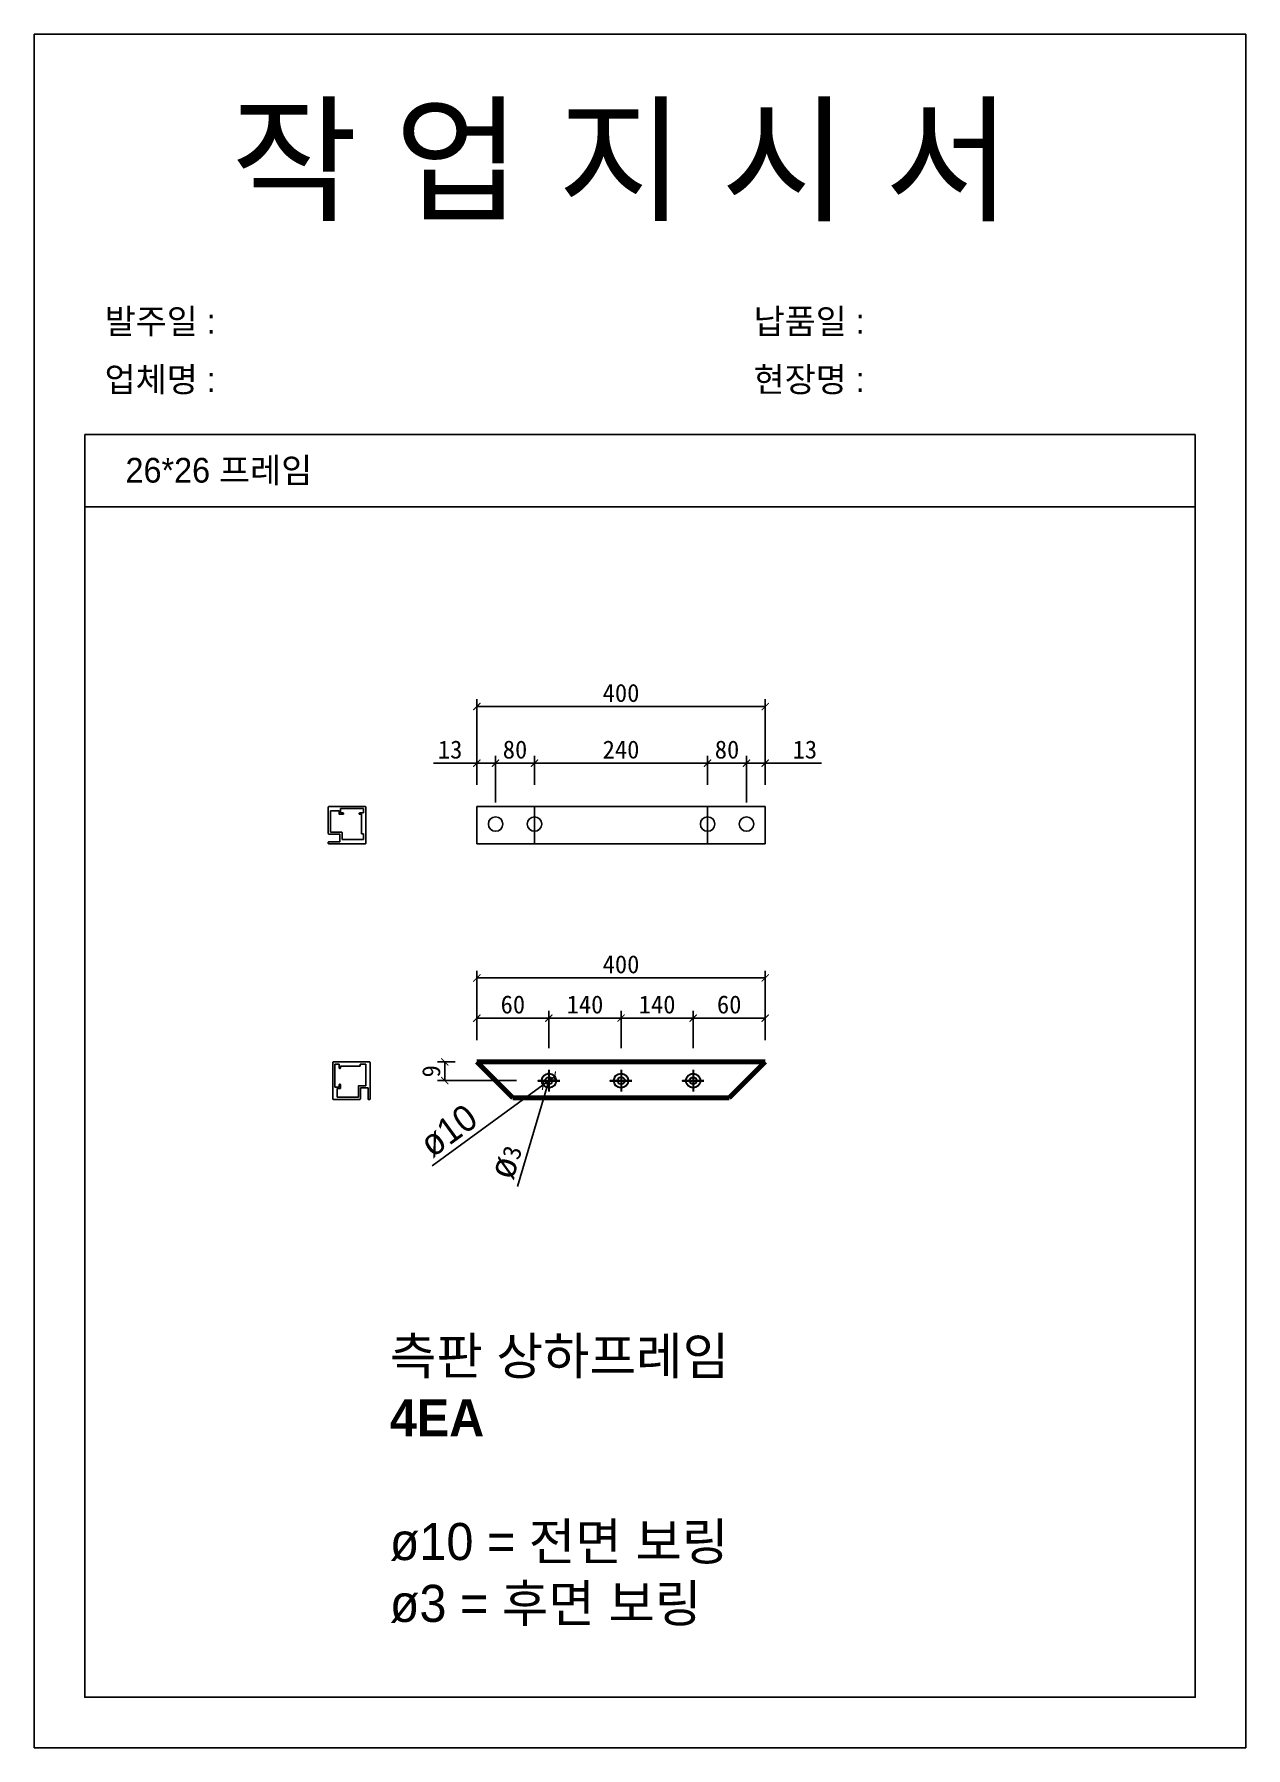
# Model space of a CAD drawing. Header units: millimetres. Extents: x -44117 to 256353, y -2095463 to 65325.
# Drawn here: x 33334 to 35014, y 19453 to 21829 of the extents above; entities that cross this region are included whole.
import ezdxf

# ---------------------------------------------------------------- set-up
doc = ezdxf.new("R2010")
doc.units = ezdxf.units.MM
doc.header["$LTSCALE"] = 10
doc.layers.add('Layer1', color=7, linetype='Continuous', lineweight=70)
doc.dimstyles.new('ISO-25', dxfattribs={"dimtxt": 2.5, "dimasz": 2.5, "dimexe": 1, "dimexo": 1, "dimtad": 1, "dimtxsty": 'Standard', "dimblk": 'ARCHTICK', "dimcen": 2.5, "dimadec": 0, "dimazin": 0, "dimtfac": 1, "dimtmove": 0, "dimatfit": 3, "dimfxl": 0, "dimarcsym": 0})

msp = doc.modelspace()

# ---------------------------------------------------------------- texts
at = {"attachment_point": 1}
for s, heights, insert, char_height in [('{\\fGulim|b0|i0|c129|p50;작 업 지 시 서}', [-155.84554], (33606.31837, 21724.83851), 140), ('{\\fGulim|b0|i0|c129|p50;발주일 :}', [-38.18216], (33431.10901, 21448.11809), 34.3), ('{\\fGulim|b0|i0|c129|p50;납품일 :}', [-37.67976], (34331.087, 21448.11809), 34.3), ('{\\fGulim|b0|i0|c129|p50;업체명 : }', [-38.2735], (33431.10901, 21367.46191), 34.3), ('{\\fGulim|b0|i0|c129|p50;현장명 : }', [-38.2735], (34331.087, 21367.46191), 34.3), ('{\\fGulim|b0|i0|c129|p50;26*26 프레임}', [-38.22783], (33460.0716, 21241.59334), 34.3), ('{\\fGulim|b1|i0|c129|p50;측판 상하프레임\\P4EA\\P\\fGulim|b0|i0|c129|p50;\\Pø10 = 전면 보링\\Pø3 = 후면 보링}', [-405.80567], (33826.54855, 20021.97057), 51.45)]:
    msp.add_mtext_dynamic_manual_height_columns(s, width=3307.3198183, gutter_width=12.5, heights=heights, dxfattribs=dict(at, insert=insert, char_height=char_height))

# ---------------------------------------------------------------- blocks, each defined once
blk = doc.blocks.new('_ArchTick')
at = {"color": 0, "linetype": 'ByBlock', "const_width": 0.15}
blk.add_lwpolyline([(-0.5, -0.5), (0.5, 0.5)], dxfattribs=at)
blk = doc.blocks.new('*D1149')
at = {"color": 0, "lineweight": -2}
for p, q in [((33947.2, 20434), (33947.2, 20474.7)), ((33947.2, 20464.7), (34047.2, 20464.7)), ((34047.2, 20423), (34047.2, 20474.7))]:
    blk.add_line(p, q, dxfattribs=at)
at = {"layer": 'Defpoints', "color": 0}
for p in [(34047.2, 20464.7), (33947.2, 20404), (34047.2, 20393)]:
    blk.add_point(p, dxfattribs=at)
at = {"color": 0, "lineweight": -2, "xscale": 10, "yscale": 10, "zscale": 10, "rotation": 180}
blk.add_blockref('_ArchTick', (33947.2, 20464.7), dxfattribs=at)
at = {"color": 0, "lineweight": -2, "xscale": 10, "yscale": 10, "zscale": 10}
blk.add_blockref('_ArchTick', (34047.2, 20464.7), dxfattribs=at)
at = {"color": 0, "insert": (33997.2, 20483.5), "char_height": 25, "attachment_point": 5}
blk.add_mtext('60', dxfattribs=at)
blk = doc.blocks.new('*D1150')
at = {"color": 0, "lineweight": -2}
for p, q in [((34047.2, 20423), (34047.2, 20474.7)), ((34047.2, 20464.7), (34147.2, 20464.7)), ((34147.2, 20423), (34147.2, 20474.7))]:
    blk.add_line(p, q, dxfattribs=at)
at = {"layer": 'Defpoints', "color": 0}
for p in [(34147.2, 20464.7), (34047.2, 20393), (34147.2, 20393)]:
    blk.add_point(p, dxfattribs=at)
at = {"color": 0, "lineweight": -2, "xscale": 10, "yscale": 10, "zscale": 10, "rotation": 180}
blk.add_blockref('_ArchTick', (34047.2, 20464.7), dxfattribs=at)
at = {"color": 0, "lineweight": -2, "xscale": 10, "yscale": 10, "zscale": 10}
blk.add_blockref('_ArchTick', (34147.2, 20464.7), dxfattribs=at)
at = {"color": 0, "insert": (34097.2, 20483.5), "char_height": 25, "attachment_point": 5}
blk.add_mtext('140', dxfattribs=at)
blk = doc.blocks.new('*D1151')
at = {"color": 0, "lineweight": -2}
for p, q in [((34147.2, 20423), (34147.2, 20474.7)), ((34147.2, 20464.7), (34247.2, 20464.7)), ((34247.2, 20423), (34247.2, 20474.7))]:
    blk.add_line(p, q, dxfattribs=at)
at = {"layer": 'Defpoints', "color": 0}
for p in [(34247.2, 20464.7), (34147.2, 20393), (34247.2, 20393)]:
    blk.add_point(p, dxfattribs=at)
at = {"color": 0, "lineweight": -2, "xscale": 10, "yscale": 10, "zscale": 10, "rotation": 180}
blk.add_blockref('_ArchTick', (34147.2, 20464.7), dxfattribs=at)
at = {"color": 0, "lineweight": -2, "xscale": 10, "yscale": 10, "zscale": 10}
blk.add_blockref('_ArchTick', (34247.2, 20464.7), dxfattribs=at)
at = {"color": 0, "insert": (34197.2, 20483.5), "char_height": 25, "attachment_point": 5}
blk.add_mtext('140', dxfattribs=at)
blk = doc.blocks.new('*D1152')
at = {"color": 0, "lineweight": -2}
for p, q in [((34247.2, 20423), (34247.2, 20474.7)), ((34247.2, 20464.7), (34347.2, 20464.7)), ((34347.2, 20434), (34347.2, 20474.7))]:
    blk.add_line(p, q, dxfattribs=at)
at = {"layer": 'Defpoints', "color": 0}
for p in [(34347.2, 20464.7), (34247.2, 20393), (34347.2, 20404)]:
    blk.add_point(p, dxfattribs=at)
at = {"color": 0, "lineweight": -2, "xscale": 10, "yscale": 10, "zscale": 10, "rotation": 180}
blk.add_blockref('_ArchTick', (34247.2, 20464.7), dxfattribs=at)
at = {"color": 0, "lineweight": -2, "xscale": 10, "yscale": 10, "zscale": 10}
blk.add_blockref('_ArchTick', (34347.2, 20464.7), dxfattribs=at)
at = {"color": 0, "insert": (34297.2, 20483.5), "char_height": 25, "attachment_point": 5}
blk.add_mtext('60', dxfattribs=at)
blk = doc.blocks.new('*D1108')
at = {"color": 0, "lineweight": -2}
for p, q in [((33947.2, 20434), (33947.2, 20530.4)), ((34347.2, 20434), (34347.2, 20530.4)), ((33947.2, 20520.4), (34347.2, 20520.4))]:
    blk.add_line(p, q, dxfattribs=at)
at = {"layer": 'Defpoints', "color": 0}
for p in [(34347.2, 20520.4), (33947.2, 20404), (34347.2, 20404)]:
    blk.add_point(p, dxfattribs=at)
at = {"color": 0, "lineweight": -2, "xscale": 10, "yscale": 10, "zscale": 10, "rotation": 180}
blk.add_blockref('_ArchTick', (33947.2, 20520.4), dxfattribs=at)
at = {"color": 0, "lineweight": -2, "xscale": 10, "yscale": 10, "zscale": 10}
blk.add_blockref('_ArchTick', (34347.2, 20520.4), dxfattribs=at)
at = {"color": 0, "insert": (34147.2, 20539.2), "char_height": 25, "attachment_point": 5}
blk.add_mtext('400', dxfattribs=at)
blk = doc.blocks.new('*D1160')
at = {"color": 0, "lineweight": -2}
for p, q in [((33917.2, 20404), (33892.8, 20404)), ((33902.8, 20404), (33902.8, 20378)), ((34002.2, 20378), (33892.8, 20378))]:
    blk.add_line(p, q, dxfattribs=at)
at = {"layer": 'Defpoints', "color": 0}
for p in [(33947.2, 20404), (33902.8, 20378), (34032.2, 20378)]:
    blk.add_point(p, dxfattribs=at)
at = {"color": 0, "lineweight": -2, "xscale": 10, "yscale": 10, "zscale": 10}
for p, rotation in [((33902.8, 20404), 90), ((33902.8, 20378), 270)]:
    blk.add_blockref('_ArchTick', p, dxfattribs=dict(at, rotation=rotation))
at = {"color": 0, "insert": (33884.1, 20391), "char_height": 25, "attachment_point": 5, "rotation": 90}
blk.add_mtext('9', dxfattribs=at)
blk = doc.blocks.new('*D1161')
at = {"color": 0, "lineweight": -2}
for p, q in [((33885.2, 20259.8), (34039.2, 20372.1)), ((34055.3, 20383.9), (34039.2, 20372.1)), ((34055.3, 20383.9), (34055.3, 20383.9))]:
    blk.add_line(p, q, dxfattribs=at)
at = {"layer": 'Defpoints', "color": 0}
for p in [(34039.2, 20372.1), (34055.3, 20383.9)]:
    blk.add_point(p, dxfattribs=at)
at = {"color": 0, "lineweight": -2, "xscale": 10, "yscale": 10, "zscale": 10}
for p, rotation in [((34055.3, 20383.9), 216.1012390734698), ((34039.2, 20372.1), 36.10123907346986)]:
    blk.add_blockref('_ArchTick', p, dxfattribs=dict(at, rotation=rotation))
at = {"color": 0, "insert": (33908, 20308.7), "char_height": 25, "attachment_point": 5, "rotation": 36.1012}
blk.add_mtext('{\\fGulim|b0|i0|c129|p50;\\H1.4583x;ø10}', dxfattribs=at)
blk = doc.blocks.new('*D1162')
at = {"color": 0, "lineweight": -2}
for p, q in [((34003.6, 20231.2), (34045.8, 20373.2)), ((34048.7, 20382.8), (34045.8, 20373.2)), ((34048.7, 20382.8), (34048.7, 20382.8))]:
    blk.add_line(p, q, dxfattribs=at)
at = {"layer": 'Defpoints', "color": 0}
for p in [(34045.8, 20373.2), (34048.7, 20382.8)]:
    blk.add_point(p, dxfattribs=at)
at = {"color": 0, "lineweight": -2, "xscale": 10, "yscale": 10, "zscale": 10}
for p, rotation in [((34048.7, 20382.8), 253.4259467267671), ((34045.8, 20373.2), 73.42594672676715)]:
    blk.add_blockref('_ArchTick', p, dxfattribs=dict(at, rotation=rotation))
at = {"color": 0, "insert": (33986.8, 20266), "char_height": 25, "attachment_point": 5, "rotation": 73.4259}
blk.add_mtext('{\\fGulim|b0|i0|c129|p50;\\H1.4583x;ø}3', dxfattribs=at)
blk = doc.blocks.new('*D1164')
at = {"color": 0, "lineweight": -2}
for p, q in [((33947.2, 20818.3), (33887.2, 20818.3)), ((33947.2, 20788.3), (33947.2, 20828.3)), ((33947.2, 20818.3), (33973.2, 20818.3)), ((33973.2, 20763.8), (33973.2, 20828.3))]:
    blk.add_line(p, q, dxfattribs=at)
at = {"layer": 'Defpoints', "color": 0}
for p in [(33973.2, 20818.3), (33947.2, 20758.3), (33973.2, 20733.8)]:
    blk.add_point(p, dxfattribs=at)
at = {"color": 0, "lineweight": -2, "xscale": 10, "yscale": 10, "zscale": 10, "rotation": 180}
blk.add_blockref('_ArchTick', (33947.2, 20818.3), dxfattribs=at)
at = {"color": 0, "lineweight": -2, "xscale": 10, "yscale": 10, "zscale": 10}
blk.add_blockref('_ArchTick', (33973.2, 20818.3), dxfattribs=at)
at = {"color": 0, "insert": (33910.2, 20837), "char_height": 25, "attachment_point": 5}
blk.add_mtext('13', dxfattribs=at)
blk = doc.blocks.new('*D1165')
at = {"color": 0, "lineweight": -2}
for p, q in [((33973.2, 20763.8), (33973.2, 20828.3)), ((33973.2, 20818.3), (34027.2, 20818.3)), ((34027.2, 20788.3), (34027.2, 20828.3))]:
    blk.add_line(p, q, dxfattribs=at)
at = {"layer": 'Defpoints', "color": 0}
for p in [(34027.2, 20818.3), (34027.2, 20758.3), (33973.2, 20733.8)]:
    blk.add_point(p, dxfattribs=at)
at = {"color": 0, "lineweight": -2, "xscale": 10, "yscale": 10, "zscale": 10, "rotation": 180}
blk.add_blockref('_ArchTick', (33973.2, 20818.3), dxfattribs=at)
at = {"color": 0, "lineweight": -2, "xscale": 10, "yscale": 10, "zscale": 10}
blk.add_blockref('_ArchTick', (34027.2, 20818.3), dxfattribs=at)
at = {"color": 0, "insert": (34000.2, 20837), "char_height": 25, "attachment_point": 5}
blk.add_mtext('80', dxfattribs=at)
blk = doc.blocks.new('*D1166')
at = {"color": 0, "lineweight": -2}
for p, q in [((34027.2, 20788.3), (34027.2, 20828.3)), ((34027.2, 20818.3), (34267.2, 20818.3)), ((34267.2, 20788.3), (34267.2, 20828.3))]:
    blk.add_line(p, q, dxfattribs=at)
at = {"layer": 'Defpoints', "color": 0}
for p in [(34267.2, 20818.3), (34027.2, 20758.3), (34267.2, 20758.3)]:
    blk.add_point(p, dxfattribs=at)
at = {"color": 0, "lineweight": -2, "xscale": 10, "yscale": 10, "zscale": 10, "rotation": 180}
blk.add_blockref('_ArchTick', (34027.2, 20818.3), dxfattribs=at)
at = {"color": 0, "lineweight": -2, "xscale": 10, "yscale": 10, "zscale": 10}
blk.add_blockref('_ArchTick', (34267.2, 20818.3), dxfattribs=at)
at = {"color": 0, "insert": (34147.2, 20837), "char_height": 25, "attachment_point": 5}
blk.add_mtext('240', dxfattribs=at)
blk = doc.blocks.new('*D1167')
at = {"color": 0, "lineweight": -2}
for p, q in [((34267.2, 20788.3), (34267.2, 20828.3)), ((34267.2, 20818.3), (34321.2, 20818.3)), ((34321.2, 20763.8), (34321.2, 20828.3))]:
    blk.add_line(p, q, dxfattribs=at)
at = {"layer": 'Defpoints', "color": 0}
for p in [(34321.2, 20818.3), (34267.2, 20758.3), (34321.2, 20733.8)]:
    blk.add_point(p, dxfattribs=at)
at = {"color": 0, "lineweight": -2, "xscale": 10, "yscale": 10, "zscale": 10, "rotation": 180}
blk.add_blockref('_ArchTick', (34267.2, 20818.3), dxfattribs=at)
at = {"color": 0, "lineweight": -2, "xscale": 10, "yscale": 10, "zscale": 10}
blk.add_blockref('_ArchTick', (34321.2, 20818.3), dxfattribs=at)
at = {"color": 0, "insert": (34294.2, 20837), "char_height": 25, "attachment_point": 5}
blk.add_mtext('80', dxfattribs=at)
blk = doc.blocks.new('*D1168')
at = {"color": 0, "lineweight": -2}
for p, q in [((34321.2, 20763.8), (34321.2, 20828.3)), ((34321.2, 20818.3), (34347.2, 20818.3)), ((34347.2, 20788.3), (34347.2, 20828.3)), ((34347.2, 20818.3), (34425, 20818.3))]:
    blk.add_line(p, q, dxfattribs=at)
at = {"layer": 'Defpoints', "color": 0}
for p in [(34347.2, 20818.3), (34347.2, 20758.3), (34321.2, 20733.8)]:
    blk.add_point(p, dxfattribs=at)
at = {"color": 0, "lineweight": -2, "xscale": 10, "yscale": 10, "zscale": 10, "rotation": 180}
blk.add_blockref('_ArchTick', (34321.2, 20818.3), dxfattribs=at)
at = {"color": 0, "lineweight": -2, "xscale": 10, "yscale": 10, "zscale": 10}
blk.add_blockref('_ArchTick', (34347.2, 20818.3), dxfattribs=at)
at = {"color": 0, "insert": (34402.1, 20837), "char_height": 25, "attachment_point": 5}
blk.add_mtext('13', dxfattribs=at)
blk = doc.blocks.new('*D1116')
at = {"color": 0, "lineweight": -2}
for p, q in [((33947.2, 20788.3), (33947.2, 20906.8)), ((33947.2, 20896.8), (34347.2, 20896.8)), ((34347.2, 20788.3), (34347.2, 20906.8))]:
    blk.add_line(p, q, dxfattribs=at)
at = {"layer": 'Defpoints', "color": 0}
for p in [(34347.2, 20896.8), (33947.2, 20758.3), (34347.2, 20758.3)]:
    blk.add_point(p, dxfattribs=at)
at = {"color": 0, "lineweight": -2, "xscale": 10, "yscale": 10, "zscale": 10, "rotation": 180}
blk.add_blockref('_ArchTick', (33947.2, 20896.8), dxfattribs=at)
at = {"color": 0, "lineweight": -2, "xscale": 10, "yscale": 10, "zscale": 10}
blk.add_blockref('_ArchTick', (34347.2, 20896.8), dxfattribs=at)
at = {"color": 0, "insert": (34147.2, 20915.5), "char_height": 25, "attachment_point": 5}
blk.add_mtext('400', dxfattribs=at)

# ---------------------------------------------------------------- dimensions: what is measured, and where the dimension line sits
for base, p1, p2, override, picture, middle in [((34347.23495, 20896.77854), (33947.23495, 20758.3325), (34347.23495, 20758.3325), {"dimscale": 10, "dimasz": 1, "dimexo": 3}, '*D1116', (34147.23495, 20915.52854)), ((34267.23495, 20818.26113), (34027.23495, 20758.3325), (34267.23495, 20758.3325), {"dimscale": 10, "dimasz": 1, "dimexo": 3, "dimtmove": 1}, '*D1166', (34147.23495, 20837.01113)), ((34347.23495, 20520.41163), (33947.23495, 20403.99218), (34347.23495, 20403.99218), {"dimscale": 10, "dimasz": 1, "dimexo": 3}, '*D1108', (34147.23495, 20539.16163))]:
    dim = msp.add_linear_dim(base=base, p1=p1, p2=p2, dimstyle='ISO-25', override=override)
    dim.commit()
    dim.dimension.update_dxf_attribs({"geometry": picture, "text_midpoint": middle})
for base, p1, p2, text, override, picture, middle in [((33973.23495, 20818.26113), (33947.23495, 20758.3325), (33973.23495, 20733.8325), '13', {"dimscale": 10, "dimasz": 1, "dimexo": 3}, '*D1164', (33910.15161, 20818.26113)), ((34027.23495, 20818.26113), (33973.23495, 20733.8325), (34027.23495, 20758.3325), '80', {"dimscale": 10, "dimasz": 1, "dimexo": 3, "dimtmove": 1}, '*D1165', (34000.23495, 20818.26113)), ((34321.23495, 20818.26113), (34267.23495, 20758.3325), (34321.23495, 20733.8325), '80', {"dimscale": 10, "dimasz": 1, "dimexo": 3, "dimtmove": 1}, '*D1167', (34294.23495, 20818.26113)), ((34347.23495, 20818.26113), (34321.23495, 20733.8325), (34347.23495, 20758.3325), '13', {"dimscale": 10, "dimasz": 1, "dimexo": 3, "dimtmove": 1}, '*D1168', (34402.10619, 20819.53818))]:
    dim = msp.add_linear_dim(base=base, p1=p1, p2=p2, text=text, dimstyle='ISO-25', override=override)
    dim.commit()
    dim.dimension.update_dxf_attribs({"geometry": picture, "text_midpoint": middle, "dimtype": 160})
for base, p1, p2, text, override, picture, middle in [((34047.23495, 20464.70018), (33947.23495, 20403.99218), (34047.23495, 20392.99218), '60', {"dimscale": 10, "dimasz": 1, "dimexo": 3}, '*D1149', (33997.23495, 20483.45018)), ((34147.23495, 20464.70018), (34047.23495, 20392.99218), (34147.23495, 20392.99218), '140', {"dimscale": 10, "dimasz": 1, "dimexo": 3, "dimtmove": 1}, '*D1150', (34097.23495, 20483.45018)), ((34247.23495, 20464.70018), (34147.23495, 20392.99218), (34247.23495, 20392.99218), '140', {"dimscale": 10, "dimasz": 1, "dimexo": 3, "dimtmove": 1}, '*D1151', (34197.23495, 20483.45018)), ((34347.23495, 20464.70018), (34247.23495, 20392.99218), (34347.23495, 20403.99218), '60', {"dimscale": 10, "dimasz": 1, "dimexo": 3, "dimtmove": 1}, '*D1152', (34297.23495, 20483.45018))]:
    dim = msp.add_linear_dim(base=base, p1=p1, p2=p2, text=text, dimstyle='ISO-25', override=override)
    dim.commit()
    dim.dimension.update_dxf_attribs({"geometry": picture, "text_midpoint": middle})
dim = msp.add_linear_dim(base=(33902.8495, 20377.99218), p1=(33947.23495, 20403.99218), p2=(34032.23495, 20377.99218), angle=90, text='9', dimstyle='ISO-25', override={"dimscale": 10, "dimasz": 1, "dimexo": 3})
dim.commit()
dim.dimension.update_dxf_attribs({"geometry": '*D1160', "text_midpoint": (33902.8495, 20390.99218), "dimtype": 160})
for p1, p2, text, picture, middle in [((34055.31472, 20383.88432), (34039.15517, 20372.10004), '{\\fGulim|b0|i0|c129|p50;\\H1.4583x;ø10}', '*D1161', (33923.35089, 20287.65027)), ((34048.66122, 20382.78444), (34045.80867, 20373.19992), '{\\fGulim|b0|i0|c129|p50;\\H1.4583x;ø}3', '*D1162', (34011.70795, 20258.62181))]:
    dim = msp.add_diameter_dim_2p(p1=p1, p2=p2, text=text, dimstyle='ISO-25', override={"dimscale": 10, "dimasz": 1, "dimexo": 3})
    dim.commit()
    dim.dimension.update_dxf_attribs({"geometry": picture, "text_midpoint": middle, "dimtype": 163})

# ---------------------------------------------------------------- linework, layer by layer
for p, q in [((34943.51176, 21273.8313), (33403.51176, 21273.8313)), ((34943.51176, 21173.8313), (33403.51176, 21173.8313)), ((33756.28812, 20752.3325), (33744.28812, 20752.3325)), ((33744.28812, 20752.3325), (33744.28812, 20722.7325)), ((33756.28812, 20747.9325), (33756.28812, 20752.3325)), ((33761.68812, 20747.3325), (33756.88812, 20747.3325)), ((33790.28812, 20755.3325), (33758.28812, 20755.3325)), ((33758.28812, 20755.3325), (33758.28812, 20749.3325)), ((33758.28812, 20749.3325), (33761.68812, 20749.3325)), ((33762.28812, 20748.7325), (33762.28812, 20747.9325)), ((33784.28812, 20747.9325), (33784.28812, 20748.7325)), ((33784.88812, 20749.3325), (33790.28812, 20749.3325)), ((33787.28812, 20747.3325), (33784.88812, 20747.3325)), ((33787.28812, 20747.3325), (33787.28812, 20720.3325)), ((33790.28812, 20749.3325), (33790.28812, 20755.3325)), ((34347.23495, 20758.3325), (33947.23495, 20758.3325)), ((33947.23495, 20758.3325), (33947.23495, 20706.3325)), ((34027.23495, 20758.3325), (34027.23495, 20706.3325)), ((34267.23495, 20706.3325), (34267.23495, 20758.3325)), ((34347.23495, 20706.3325), (34347.23495, 20758.3325)), ((33744.28812, 20722.7325), (33757.28812, 20722.7325)), ((33757.28812, 20722.7325), (33759.68812, 20722.7325)), ((33760.28812, 20722.1325), (33760.28812, 20719.7325)), ((33760.28812, 20719.7325), (33760.28812, 20712.3325)), ((33760.28812, 20719.7325), (33760.28812, 20719.7325)), ((33790.28812, 20720.3325), (33787.28812, 20720.3325)), ((33790.28812, 20712.3325), (33790.28812, 20720.3325)), ((33760.28812, 20712.3325), (33790.28812, 20712.3325)), ((33947.23495, 20706.3325), (34347.23495, 20706.3325)), ((33756.33943, 20400.99218), (33750.33943, 20400.99218)), ((33750.33943, 20400.99218), (33750.33943, 20368.99218)), ((33756.33943, 20395.59218), (33756.33943, 20400.99218)), ((33757.73943, 20394.99218), (33756.93943, 20394.99218)), ((33758.33943, 20397.99218), (33758.33943, 20395.59218)), ((33758.33943, 20397.99218), (33785.33943, 20397.99218)), ((33793.33943, 20400.99218), (33785.33943, 20400.99218)), ((33785.33943, 20400.99218), (33785.33943, 20397.99218)), ((33793.33943, 20370.99218), (33793.33943, 20400.99218)), ((33750.33943, 20368.99218), (33756.33943, 20368.99218)), ((33757.73943, 20366.99218), (33753.33943, 20366.99218)), ((33753.33943, 20366.99218), (33753.33943, 20354.99218)), ((33756.33943, 20368.99218), (33756.33943, 20372.39218)), ((33756.93943, 20372.99218), (33757.73943, 20372.99218)), ((33758.33943, 20372.39218), (33758.33943, 20367.59218)), ((33782.93943, 20367.99218), (33782.93943, 20370.39218)), ((33782.93943, 20354.99218), (33782.93943, 20367.99218)), ((33783.53943, 20370.99218), (33785.93943, 20370.99218)), ((33785.93943, 20370.99218), (33793.33943, 20370.99218)), ((33785.93943, 20370.99218), (33785.93943, 20370.99218)), ((33753.33943, 20354.99218), (33782.93943, 20354.99218))]:
    msp.add_line(p, q)
at = {"lineweight": 30}
for p, q in [((34047.23495, 20392.99218), (34047.23495, 20362.99218)), ((34147.23495, 20392.99218), (34147.23495, 20362.99218)), ((34247.23495, 20392.99218), (34247.23495, 20362.99218))]:
    msp.add_line(p, q, dxfattribs=at)
msp.add_lwpolyline([(33333.51176, 19453.00103), (35013.51176, 19453.00103), (35013.51176, 21829.00103), (33333.51176, 21829.00103)], close=True)
msp.add_lwpolyline([(33403.51176, 21273.8313), (33403.51176, 19523.00103), (34943.51176, 19523.00103), (34943.51176, 21273.8313)])
for points in [[(33741.88812, 20709.33276, 0.4142135624), (33741.28812, 20708.73276), (33741.28812, 20706.9325, 0.4142135624), (33741.88812, 20706.3325), (33792.28812, 20706.3325, 0.4142135624), (33793.28812, 20707.3325), (33793.28812, 20757.3325, 0.4142135624), (33792.28812, 20758.3325), (33742.28812, 20758.3325, 0.4142135624), (33741.28812, 20757.3325), (33741.28812, 20720.7325, 0.4142135624), (33742.28812, 20719.7325), (33757.28812, 20719.7325), (33757.28812, 20709.3325), (33741.88812, 20709.3325)], [(33796.33917, 20352.59218, 0.4142135624), (33796.93917, 20351.99218), (33798.73943, 20351.99218, 0.4142135624), (33799.33943, 20352.59218), (33799.33943, 20402.99218, 0.4142135624), (33798.33943, 20403.99218), (33748.33943, 20403.99218, 0.4142135624), (33747.33943, 20402.99218), (33747.33943, 20352.99218, 0.4142135624), (33748.33943, 20351.99218), (33784.93943, 20351.99218, 0.4142135624), (33785.93943, 20352.99218), (33785.93943, 20367.99218), (33796.33943, 20367.99218), (33796.33943, 20352.59218)]]:
    msp.add_lwpolyline(points, format="xyb")
for points in [[(34062.23495, 20377.99218), (34032.23495, 20377.99218)], [(34162.23495, 20377.99218), (34132.23495, 20377.99218)], [(34262.23495, 20377.99218), (34232.23495, 20377.99218)]]:
    msp.add_lwpolyline(points, close=True, dxfattribs=at)
for centre in [(33973.23495, 20733.8325), (34027.23495, 20733.8325), (34267.23495, 20733.8325), (34321.23495, 20733.8325)]:
    msp.add_circle(centre, 10)
for centre, radius in [((34047.23495, 20377.99218), 10), ((34147.23495, 20377.99218), 10), ((34247.23495, 20377.99218), 10), ((34047.23495, 20377.99218), 5), ((34147.23495, 20377.99218), 5), ((34247.23495, 20377.99218), 5)]:
    msp.add_circle(centre, radius, dxfattribs=at)
for centre, start, end in [((33756.88812, 20747.9325), 180, 270), ((33761.68812, 20748.7325), 0, 90), ((33761.68812, 20747.9325), 270, 0), ((33784.88812, 20748.7325), 90, 180), ((33784.88812, 20747.9325), 180, 270), ((33759.68812, 20722.1325), 0, 90), ((33756.93943, 20395.59218), 180, 270), ((33757.73943, 20395.59218), 270, 0), ((33756.93943, 20372.39218), 90, 180), ((33757.73943, 20372.39218), 0, 90), ((33757.73943, 20367.59218), 270, 0), ((33783.53943, 20370.39218), 90, 180)]:
    msp.add_arc(centre, 0.6, start, end)
at = {"layer": 'Layer1'}
for p, q in [((33997.23495, 20353.99218), (33947.23495, 20403.99218)), ((34297.23495, 20353.99218), (34347.23495, 20403.99218))]:
    msp.add_line(p, q, dxfattribs=at)
for points in [[(34347.23495, 20403.99218), (33947.23495, 20403.99218)], [(34297.23495, 20353.99218), (33997.23495, 20353.99218)]]:
    msp.add_lwpolyline(points, dxfattribs=at)

msp.set_redraw_order([(e.dxf.handle, doc.entitydb.next_handle()) for e in msp.query("TEXT MTEXT ATTDEF DIMENSION ARC_DIMENSION")])  # texts and dimensions are drawn at this point

doc.saveas('drawing.dxf')
